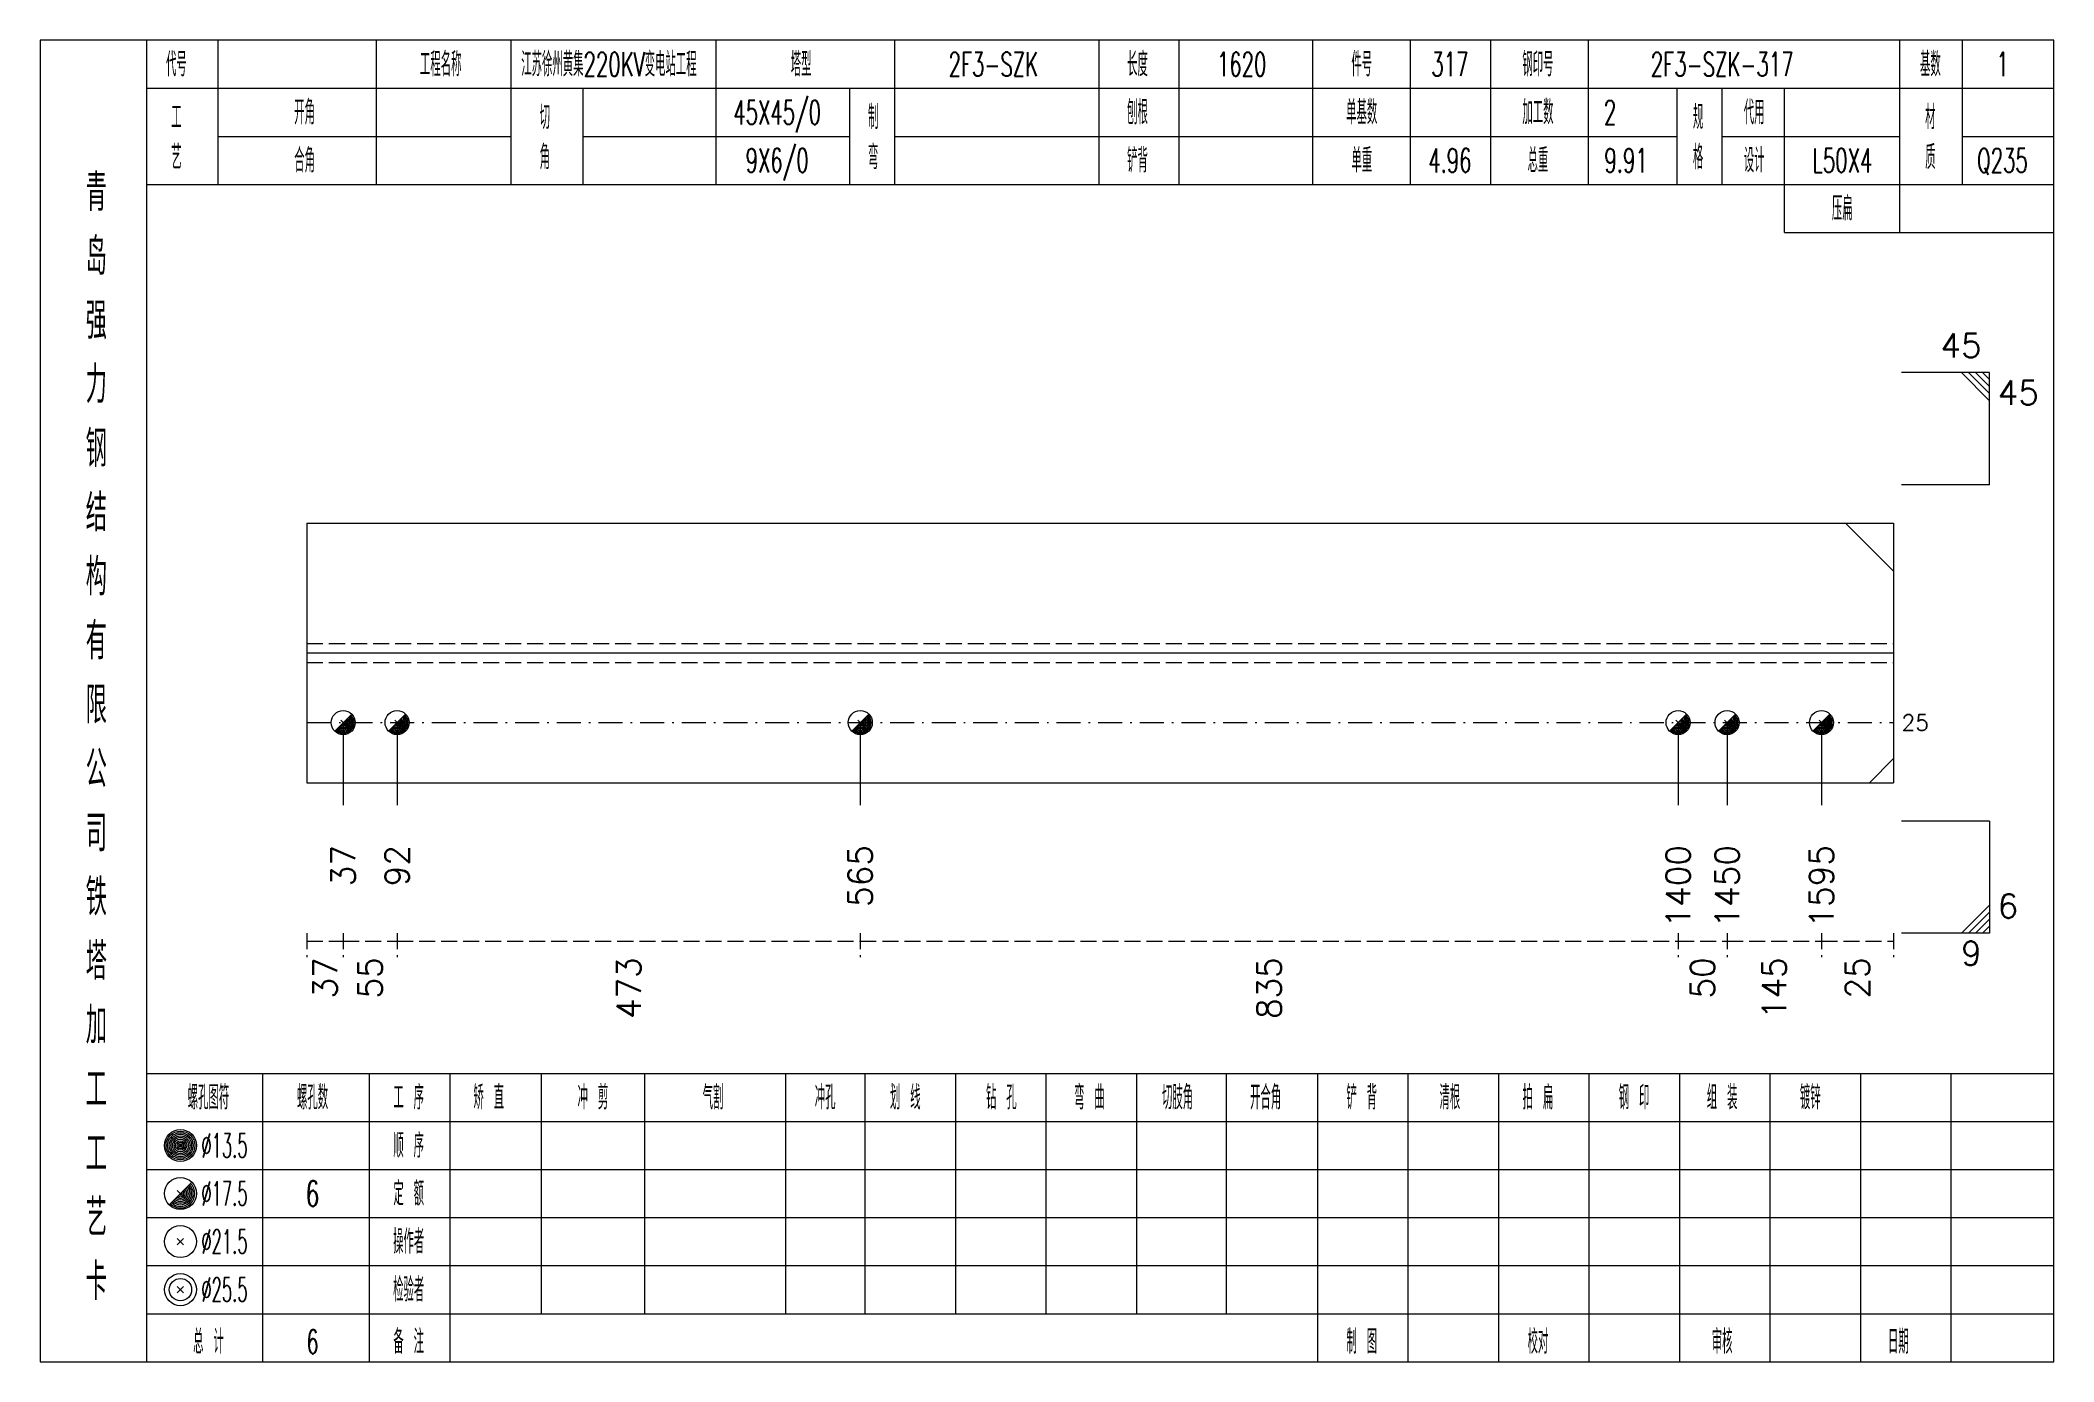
# Model space of a CAD drawing. Extents: x 0 to 4623, y -1159 to 4890.
# Drawn here: x 1868.4 to 2119.8, y 3150 to 3315 of the extents above; entities that cross this region are included whole.
import ezdxf
from ezdxf.enums import TextEntityAlignment as Align

# ---------------------------------------------------------------- set-up
doc = ezdxf.new("R2010")
doc.units = 0
doc.header["$MEASUREMENT"] = 0
doc.linetypes.add('一点画线', pattern=[5.2, 3, -1, 0.2, -1])
doc.linetypes.add('虚线', pattern=[2.75, 2, -0.75])
doc.layers.get('0').update_dxf_attribs({"linetype": 'CONTINUOUS', "lineweight": 25})
for name, color, linetype, lineweight in [('1', 7, 'CONTINUOUS', 25), ('4', 7, 'CONTINUOUS', 25), ('5', 7, 'CONTINUOUS', 25)]:
    doc.layers.add(name, color=color, linetype=linetype, lineweight=lineweight)
doc.styles.get("Standard").update_dxf_attribs({"font": 'simplex.shx', "width": 0.7, "height": 3, "bigfont": 'gbhzfs.shx'})

msp = doc.modelspace()

# ---------------------------------------------------------------- texts
at = {"color": 7, "linetype": 'Continuous', "lineweight": 13}
msp.add_text('45', height=3, dxfattribs=at).set_placement((2110.8, 3274.5), align=Align.BOTTOM_RIGHT)
msp.add_text('45', height=3, dxfattribs=at).set_placement((2112.8, 3272.5), align=Align.TOP_LEFT)
msp.add_text('25', height=2, dxfattribs=at).set_placement((2100.8, 3229.8), align=Align.MIDDLE_LEFT)
msp.add_text('6', height=3, dxfattribs=at).set_placement((2112.8, 3204.5), align=Align.BOTTOM_LEFT)
msp.add_text('9', height=3, dxfattribs=at).set_placement((2110.8, 3202.5), align=Align.TOP_RIGHT)
at = {"color": 8, "linetype": 'Continuous', "lineweight": 9}
for s, p in [('37', (1903.962, 3200.5)), ('55', (1909.587, 3200.5)), ('473', (1941.87, 3200.5)), ('835', (2021.844, 3200.5)), ('50', (2075.955, 3200.5)), ('145', (2084.906, 3200.5)), ('25', (2095.3, 3200.5))]:
    msp.add_text(s, height=3, rotation=90, dxfattribs=at).set_placement(p, align=Align.MIDDLE_RIGHT)
at = {"layer": '1', "color": 7, "linetype": 'Continuous', "lineweight": 13}
for s, p in [('37', (1906.225, 3214.5)), ('92', (1912.95, 3214.5)), ('565', (1970.79, 3214.5)), ('1400', (2072.898, 3214.5)), ('1450', (2079.012, 3214.5)), ('1595', (2090.8, 3214.5))]:
    msp.add_text(s, height=3, rotation=90, dxfattribs=at).set_placement(p, align=Align.MIDDLE_RIGHT)
at = {"layer": '4', "color": 1, "linetype": 'Continuous', "lineweight": 13}
for s, height, width, p in [('代号', 3, 0.6, (1885.4, 3312)), ('工程名称', 3, 0.6, (1918.4, 3312)), ('江苏徐州黄集220KV变电站工程', 3, 0.6, (1939.4, 3312)), ('塔型', 3, 0.6, (1963.4, 3312)), ('2F3-SZK', 3, 0.6, (1987.4, 3312)), ('长度', 3, 0.6, (2005.4, 3312)), ('1620', 3, 0.6, (2018.4, 3312)), ('件号', 3, 0.6, (2033.4, 3312)), ('317', 3, 0.6, (2044.4, 3312)), ('钢印号', 3, 0.6, (2055.4, 3312)), ('2F3-SZK-317', 3, 0.6, (2078.4, 3312)), ('基数', 3, 0.6, (2104.4, 3312)), ('1', 3, 0.6, (2113.4, 3312)), ('工', 3, 0.6, (1885.4, 3305.4)), ('开角', 3, 0.6, (1901.4, 3306)), ('切', 3, 0.6, (1931.4, 3305.4)), ('45X45/0', 3, 0.6, (1960.4, 3306)), ('制', 3, 0.6, (1972.4, 3305.4)), ('刨根', 3, 0.6, (2005.4, 3306)), ('单基数', 3, 0.6, (2033.4, 3306)), ('加工数', 3, 0.6, (2055.4, 3306)), ('2', 3, 0.6, (2064.4, 3306)), ('规', 3, 0.6, (2075.4, 3305.4)), ('代用', 3, 0.6, (2082.4, 3306)), ('材', 3, 0.6, (2104.4, 3305.4)), ('艺', 3, 0.6, (1885.4, 3300.4)), ('合角', 3, 0.6, (1901.4, 3300)), ('角', 3, 0.6, (1931.4, 3300.4)), ('9X6/0', 3, 0.6, (1960.4, 3300)), ('弯', 3, 0.6, (1972.4, 3300.4)), ('铲背', 3, 0.6, (2005.4, 3300)), ('单重', 3, 0.6, (2033.4, 3300)), ('4.96', 3, 0.6, (2044.4, 3300)), ('总重', 3, 0.6, (2055.4, 3300)), ('9.91', 3, 0.6, (2066.4, 3300)), ('格', 3, 0.6, (2075.4, 3300.4)), ('设计', 3, 0.6, (2082.4, 3300)), ('L50X4', 3, 0.6, (2093.4, 3300)), ('质', 3, 0.6, (2104.4, 3300.4)), ('Q235', 3, 0.6, (2113.4, 3300)), ('青', 4.6, 0.8, (1875.4, 3296)), ('压扁', 3, 0.6, (2093.4, 3294)), ('岛', 4.6, 0.8, (1875.4, 3288)), ('强', 4.6, 0.8, (1875.4, 3280)), ('力', 4.6, 0.8, (1875.4, 3272)), ('钢', 4.6, 0.8, (1875.4, 3264)), ('结', 4.6, 0.8, (1875.4, 3256)), ('构', 4.6, 0.8, (1875.4, 3248)), ('有', 4.6, 0.8, (1875.4, 3240)), ('限', 4.6, 0.8, (1875.4, 3232)), ('公', 4.6, 0.8, (1875.4, 3224)), ('司', 4.6, 0.8, (1875.4, 3216)), ('铁', 4.6, 0.8, (1875.4, 3208)), ('塔', 4.6, 0.8, (1875.4, 3200)), ('加', 4.6, 0.8, (1875.4, 3192)), ('工', 4.6, 0.8, (1875.4, 3184)), ('螺孔图符', 3, 0.6, (1889.4, 3183)), ('螺孔数', 3, 0.6, (1902.4, 3183)), ('工 序', 3, 0.6, (1914.4, 3183)), ('矫 直', 3, 0.6, (1924.4, 3183)), ('冲 剪', 3, 0.6, (1937.4, 3183)), ('气割', 3, 0.6, (1952.4, 3183)), ('冲孔', 3, 0.6, (1966.4, 3183)), ('划 线', 3, 0.6, (1976.4, 3183)), ('钻 孔', 3, 0.6, (1988.4, 3183)), ('弯 曲', 3, 0.6, (1999.4, 3183)), ('切肢角', 3, 0.6, (2010.4, 3183)), ('开合角', 3, 0.6, (2021.4, 3183)), ('铲 背', 3, 0.6, (2033.4, 3183)), ('清根', 3, 0.6, (2044.4, 3183)), ('拍 扁', 3, 0.6, (2055.4, 3183)), ('钢 印', 3, 0.6, (2067.4, 3183)), ('组 装', 3, 0.6, (2078.4, 3183)), ('镀锌', 3, 0.6, (2089.4, 3183)), ('工', 4.6, 0.8, (1875.4, 3176)), ('%%C13.5', 3, 0.5, (1891.4, 3177)), ('顺 序', 3, 0.6, (1914.4, 3177)), ('定 额', 3, 0.6, (1914.4, 3171)), ('艺', 4.6, 0.8, (1875.4, 3168)), ('%%C17.5', 3, 0.5, (1891.4, 3171)), ('6', 3.2, 0.6, (1902.4, 3171)), ('%%C21.5', 3, 0.5, (1891.4, 3165)), ('操作者', 3, 0.6, (1914.4, 3165)), ('卡', 4.6, 0.8, (1875.4, 3160)), ('%%C25.5', 3, 0.5, (1891.4, 3159)), ('检验者', 3, 0.6, (1914.4, 3159)), ('总 计', 3, 0.6, (1889.4, 3152.5)), ('6', 3, 0.6, (1902.4, 3152.5)), ('备 注', 3, 0.6, (1914.4, 3152.5)), ('制 图', 3, 0.6, (2033.4, 3152.5)), ('校对', 3, 0.6, (2055.4, 3152.5)), ('审核', 3, 0.6, (2078.4, 3152.5)), ('日期', 3, 0.6, (2100.4, 3152.5))]:
    msp.add_text(s, height=height, dxfattribs=dict(at, width=width)).set_placement(p, align=Align.MIDDLE_CENTER)

# ---------------------------------------------------------------- blocks, each defined once
blk = doc.blocks.new('孔17.5')
at = {"layer": '5', "color": 7, "linetype": 'Continuous', "lineweight": 13}
for p, q in [((-0.707, -0.707), (0.707, 0.707)), ((-0.2, 0.2), (0.2, -0.2))]:
    blk.add_line(p, q, dxfattribs=at)
blk.add_circle((0, 0), 1, dxfattribs=at)
for radius in [0.9, 0.8, 0.7, 0.6, 0.5, 0.4, 0.3, 0.2, 0.1]:
    blk.add_arc((0, 0), radius, 225, 45, dxfattribs=at)

# ---------------------------------------------------------------- linework, layer by layer
at = {"color": 7, "linetype": 'Continuous', "lineweight": 13}
for p, q in [((2111.8, 3273.5), (2100.8, 3273.5)), ((2108.3, 3273.5), (2111.8, 3270)), ((2109.175, 3273.5), (2111.8, 3270.875)), ((2110.05, 3273.5), (2111.8, 3271.75)), ((2110.925, 3273.5), (2111.8, 3272.625)), ((2111.8, 3259.5), (2111.8, 3273.5)), ((2111.8, 3259.5), (2100.8, 3259.5)), ((2099.8, 3248.7), (2093.8, 3254.7)), ((1906.225, 3229.8), (1906.225, 3219.5)), ((1912.95, 3229.8), (1912.95, 3219.5)), ((1970.79, 3229.8), (1970.79, 3219.5)), ((2072.898, 3229.8), (2072.898, 3219.5)), ((2079.012, 3229.8), (2079.012, 3219.5)), ((2090.8, 3229.8), (2090.8, 3219.5)), ((2099.8, 3225.3), (2096.8, 3222.3)), ((2111.8, 3217.5), (2100.8, 3217.5)), ((2111.8, 3217.5), (2111.8, 3203.5)), ((2108.3, 3203.5), (2111.8, 3207)), ((2109.175, 3203.5), (2111.8, 3206.125)), ((2111.8, 3203.5), (2100.8, 3203.5)), ((2110.05, 3203.5), (2111.8, 3205.25)), ((2110.925, 3203.5), (2111.8, 3204.375))]:
    msp.add_line(p, q, dxfattribs=at)
at = {"color": 7, "linetype": 'Continuous', "lineweight": 18}
for p, q in [((1901.7, 3254.7), (1901.7, 3222.3)), ((1901.7, 3254.7), (2099.8, 3254.7)), ((2099.8, 3254.7), (2099.8, 3222.3)), ((1901.7, 3238.5), (2099.8, 3238.5))]:
    msp.add_line(p, q, dxfattribs=at)
at = {"color": 1, "linetype": '虚线', "lineweight": 18}
for p, q in [((1901.7, 3239.7), (2099.8, 3239.7)), ((1901.7, 3237.3), (2099.8, 3237.3))]:
    msp.add_line(p, q, dxfattribs=at)
at = {"color": 3, "linetype": '一点画线', "lineweight": 13}
msp.add_line((1901.7, 3229.8), (2099.8, 3229.8), dxfattribs=at)
at = {"color": 8, "linetype": '虚线', "lineweight": 9}
for p, q in [((1901.7, 3203.5), (1901.7, 3200.5)), ((1906.225, 3203.5), (1906.225, 3200.5)), ((1906.225, 3203.5), (1906.225, 3200.5)), ((1912.95, 3203.5), (1912.95, 3200.5)), ((1912.95, 3203.5), (1912.95, 3200.5)), ((1970.79, 3203.5), (1970.79, 3200.5)), ((1970.79, 3203.5), (1970.79, 3200.5)), ((2072.898, 3203.5), (2072.898, 3200.5)), ((2072.898, 3203.5), (2072.898, 3200.5)), ((2079.012, 3203.5), (2079.012, 3200.5)), ((2079.012, 3203.5), (2079.012, 3200.5)), ((2090.8, 3203.5), (2090.8, 3200.5)), ((2090.8, 3203.5), (2090.8, 3200.5)), ((2099.8, 3203.5), (2099.8, 3200.5)), ((1901.7, 3202.5), (1906.225, 3202.5)), ((1906.225, 3202.5), (1912.95, 3202.5)), ((1912.95, 3202.5), (1970.79, 3202.5)), ((1970.79, 3202.5), (2072.898, 3202.5)), ((2072.898, 3202.5), (2079.012, 3202.5)), ((2079.012, 3202.5), (2090.8, 3202.5)), ((2090.8, 3202.5), (2099.8, 3202.5))]:
    msp.add_line(p, q, dxfattribs=at)
at = {"layer": '1', "color": 7, "linetype": 'Continuous', "lineweight": 18}
msp.add_line((1901.7, 3222.3), (2099.8, 3222.3), dxfattribs=at)
at = {"layer": '4', "color": 1, "linetype": 'Continuous', "lineweight": 18}
for p, q in [((1881.7, 3150), (1881.7, 3315)), ((1890.6, 3297), (1890.6, 3315)), ((1910.4, 3297), (1910.4, 3315)), ((1927.2, 3297), (1927.2, 3315)), ((1952.8, 3297), (1952.8, 3315)), ((1975.1, 3297), (1975.1, 3315)), ((2000.6, 3297), (2000.6, 3315)), ((2010.6, 3297), (2010.6, 3315)), ((2027.3, 3297), (2027.3, 3315)), ((2039.5, 3297), (2039.5, 3315)), ((2049.5, 3297), (2049.5, 3315)), ((2061.7, 3297), (2061.7, 3315)), ((2100.6, 3291), (2100.6, 3315)), ((2108.4, 3297), (2108.4, 3315)), ((1881.7, 3309), (2119.8, 3309)), ((1936.2, 3297), (1936.2, 3309)), ((1969.5, 3297), (1969.5, 3309)), ((2072.8, 3297), (2072.8, 3309)), ((2078.4, 3297), (2078.4, 3309)), ((2086.2, 3291), (2086.2, 3309)), ((1890.6, 3303), (1927.2, 3303)), ((1936.2, 3303), (1969.5, 3303)), ((1975.1, 3303), (2072.8, 3303)), ((2078.4, 3303), (2100.6, 3303)), ((2108.4, 3303), (2119.8, 3303)), ((1881.7, 3297), (2119.8, 3297)), ((2086.2, 3291), (2119.8, 3291)), ((1881.7, 3186), (2119.8, 3186)), ((1896.2, 3150), (1896.2, 3186)), ((1909.5, 3150), (1909.5, 3186)), ((1919.6, 3150), (1919.6, 3186)), ((1931, 3156), (1931, 3186)), ((1943.9, 3156), (1943.9, 3186)), ((1961.5, 3156), (1961.5, 3186)), ((1971.4, 3156), (1971.4, 3186)), ((1982.7, 3156), (1982.7, 3186)), ((1994, 3156), (1994, 3186)), ((2005.3, 3156), (2005.3, 3186)), ((2016.5, 3156), (2016.5, 3186)), ((2027.9, 3156), (2027.9, 3186)), ((2039.2, 3156), (2039.2, 3186)), ((2050.5, 3156), (2050.5, 3186)), ((2061.8, 3156), (2061.8, 3186)), ((2073.1, 3156), (2073.1, 3186)), ((2084.4, 3156), (2084.4, 3186)), ((2095.7, 3156), (2095.7, 3186)), ((2107, 3156), (2107, 3186)), ((1881.7, 3180), (2119.8, 3180)), ((1881.7, 3174), (2119.8, 3174)), ((1881.7, 3168), (2119.8, 3168)), ((1881.7, 3162), (2119.8, 3162)), ((1881.7, 3156), (2119.8, 3156)), ((2027.9, 3150), (2027.9, 3156)), ((2039.2, 3150), (2039.2, 3156)), ((2050.5, 3150), (2050.5, 3156)), ((2061.8, 3150), (2061.8, 3156)), ((2073.1, 3150), (2073.1, 3156)), ((2084.4, 3150), (2084.4, 3156)), ((2095.7, 3150), (2095.7, 3156)), ((2107, 3150), (2107, 3156))]:
    msp.add_line(p, q, dxfattribs=at)
at = {"layer": '4', "color": 7, "linetype": 'Continuous', "lineweight": 13}
for p, q in [((1885.7, 3176.8), (1886.1, 3177.2)), ((1886.1, 3176.8), (1885.7, 3177.2)), ((1884.486, 3169.586), (1887.314, 3172.414)), ((1885.5, 3171.4), (1886.3, 3170.6)), ((1885.5, 3164.6), (1886.3, 3165.4)), ((1885.5, 3165.4), (1886.3, 3164.6)), ((1885.5, 3158.6), (1886.3, 3159.4)), ((1885.5, 3159.4), (1886.3, 3158.6))]:
    msp.add_line(p, q, dxfattribs=at)
at = {"layer": '4', "color": 1, "linetype": 'Continuous', "lineweight": 18}
msp.add_lwpolyline([(1868.4, 3315), (1868.4, 3150), (2119.8, 3150), (2119.8, 3315)], close=True, dxfattribs=at)
at = {"layer": '4', "color": 7, "linetype": 'Continuous', "lineweight": 13}
for centre, radius in [((1885.9, 3177), 2), ((1885.9, 3177), 1.8), ((1885.9, 3177), 1.6), ((1885.9, 3177), 1.4), ((1885.9, 3177), 1.2), ((1885.9, 3177), 1), ((1885.9, 3177), 0.8), ((1885.9, 3177), 0.6), ((1885.9, 3177), 0.4), ((1885.9, 3177), 0.2), ((1885.9, 3171), 2), ((1885.9, 3165), 2), ((1885.9, 3159), 2), ((1885.9, 3159), 1.4)]:
    msp.add_circle(centre, radius, dxfattribs=at)
for radius in [1.8, 1.6, 1.4, 1.2, 1, 0.8, 0.6, 0.4, 0.2]:
    msp.add_arc((1885.9, 3171), radius, 225, 45, dxfattribs=at)

# ---------------------------------------------------------------- block references
at = {"layer": '1', "color": 7, "linetype": 'Continuous', "lineweight": 13, "xscale": 1.5, "yscale": 1.5, "zscale": 1.5}
for p in [(1906.225, 3229.8), (1912.95, 3229.8), (1970.79, 3229.8), (2072.898, 3229.8), (2079.012, 3229.8), (2090.8, 3229.8)]:
    msp.add_blockref('孔17.5', p, dxfattribs=at)

msp.set_redraw_order([(e.dxf.handle, doc.entitydb.next_handle()) for e in msp.query("TEXT MTEXT ATTDEF DIMENSION ARC_DIMENSION")])  # texts and dimensions are drawn at this point

doc.saveas('drawing.dxf')
